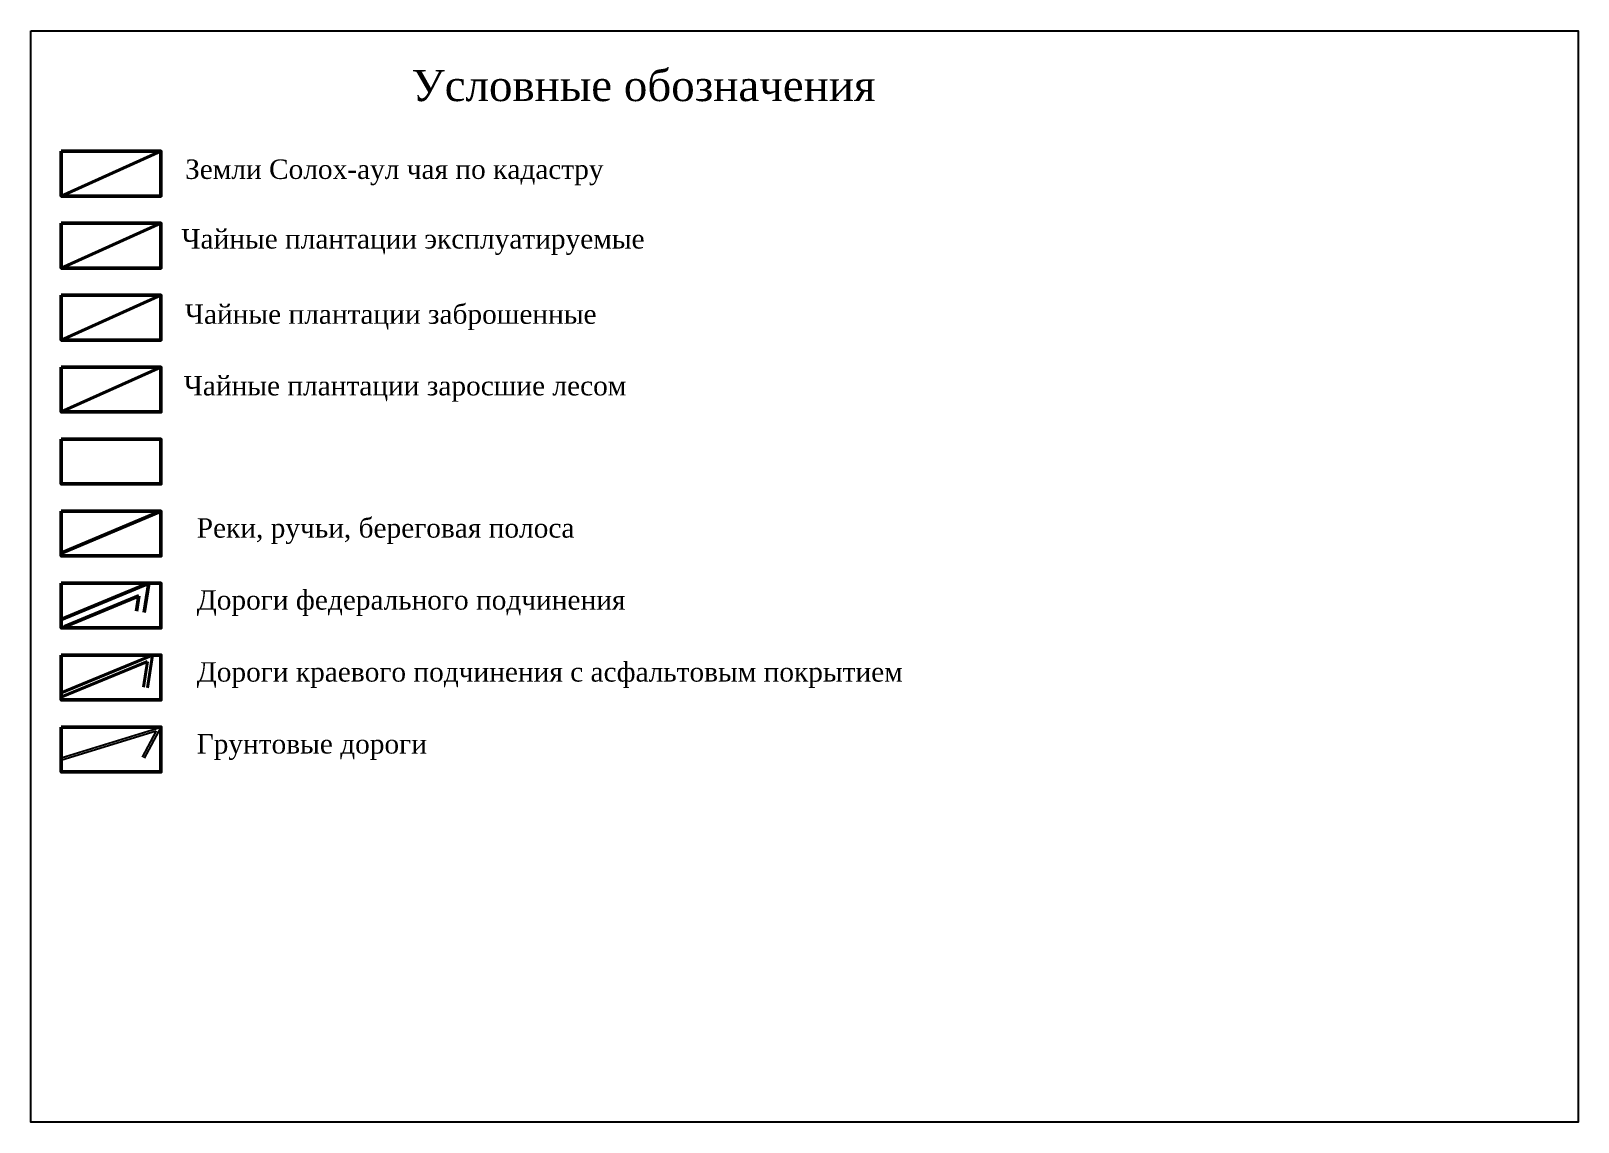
# Model space of a CAD drawing. Header units: millimetres. Extents: x 40855 to 2202492, y 65392 to 344450.
# Drawn here: x 40855 to 44836, y 66902 to 69709 of the extents above; entities that cross this region are included whole.
import ezdxf

# ---------------------------------------------------------------- set-up
doc = ezdxf.new("R2010")
doc.units = ezdxf.units.MM
for name, color, linetype in [('Дороги', 7, 'Continuous'), ('Земли Солох-аул чая кадастр', 192, 'Continuous'), ('Ручьи', 5, 'Continuous'), ('Чайные плантации', 1, 'Continuous'), ('Чайные плантации заbрошенные', 6, 'Continuous'), ('Чайные плантации заросшие лесом', 3, 'Continuous')]:
    doc.layers.add(name, color=color, linetype=linetype)
doc.styles.get("Standard").update_dxf_attribs({"font": 'TIMES.TTF'})

msp = doc.modelspace()

# ---------------------------------------------------------------- texts
at = {"insert": (41834.1, 69608.8, 100), "char_height": 80, "width": 1289.772, "attachment_point": 1}
msp.add_mtext('Условные обозначения', dxfattribs=at)
at = {"lineweight": 40, "char_height": 50, "width": 1957.28, "attachment_point": 1}
for s, insert in [('{\\fTimes New Roman|b0|i0|c204|p34;Земли Солох-аул чая по кадастру}', (41251.6, 69378.5, 100)), ('{\\fTimes New Roman|b0|i0|c204|p34;Чайные плантации эксплуатируемые}', (41242.3, 69199.3, 100)), ('{\\fTimes New Roman|b0|i0|c204|p34;Чайные плантации заброшенные}', (41251.2, 69005.7, 100)), ('{\\fTimes New Roman|b0|i0|c204|p34;Чайные плантации заросшие лесом}', (41248.3, 68821.5, 100)), ('{\\fTimes New Roman|b0|i0|c204|p34;Реки, ручьи, береговая полоса}', (41281.6, 68455.6, 100)), ('{\\fTimes New Roman|b0|i0|c204|p34;Дороги федерального подчинения}', (41281.6, 68270.4, 100)), ('{\\fTimes New Roman|b0|i0|c204|p34;Дороги краевого подчинения с асфальтовым покрытием}', (41281.6, 68085.2, 100)), ('{\\fTimes New Roman|b0|i0|c204|p34;Грунтовые дороги}', (41281.6, 67900.1, 100))]:
    msp.add_mtext(s, dxfattribs=dict(at, insert=insert))

# ---------------------------------------------------------------- linework, layer by layer
at = {"lineweight": 50, "elevation": 100}
for points in [[(40932.8, 69399.6), (41189.5, 69399.6), (41189.5, 69284.4), (40932.8, 69284.4)], [(40932.8, 69214.4), (41189.5, 69214.4), (41189.5, 69099.3), (40932.8, 69099.3)], [(40932.8, 69029.3), (41189.5, 69029.3), (41189.5, 68914.1), (40932.8, 68914.1)], [(40932.8, 68844.1), (41189.5, 68844.1), (41189.5, 68728.9), (40932.8, 68728.9)], [(40932.8, 68658.9), (41189.5, 68658.9), (41189.5, 68543.7), (40932.8, 68543.7)], [(40932.8, 68473.7), (41189.5, 68473.7), (41189.5, 68358.5), (40932.8, 68358.5)], [(40932.8, 68288.5), (41189.5, 68288.5), (41189.5, 68173.4), (40932.8, 68173.4)], [(40932.8, 68103.4), (41189.5, 68103.4), (41189.5, 67988.2), (40932.8, 67988.2)], [(40932.8, 67918.2), (41189.5, 67918.2), (41189.5, 67803), (40932.8, 67803)]]:
    msp.add_lwpolyline(points, close=True, dxfattribs=at)
at = {"layer": 'Дороги', "lineweight": 50}
for p, q in [((40932.8, 68194.6, 100), (41158.3, 68288.5, 100)), ((41158.3, 68288.5, 100), (41146.5, 68213.1, 100)), ((40940.5, 68176.2, 100), (41133, 68256.3, 100)), ((41133, 68256.3, 100), (41126.7, 68216.2, 100))]:
    msp.add_line(p, q, dxfattribs=at)
at = {"layer": 'Дороги', "lineweight": 40}
for p, q in [((40932.8, 68006.3, 100), (41167.4, 68103.4, 100)), ((40936.6, 67997.1, 100), (41154.8, 68087.3, 100)), ((41154.8, 68087.3, 100), (41144.7, 68021.1, 100)), ((41167.4, 68103.4, 100), (41154.6, 68019.5, 100))]:
    msp.add_line(p, q, dxfattribs=at)
at = {"layer": 'Дороги'}
for p, q in [((40932.8, 67839.5, 100), (41189.5, 67918.2, 100)), ((40934.6, 67833.8, 100), (41177.4, 67908.2, 100)), ((41177.4, 67908.2, 100), (41141.3, 67841, 100)), ((41189.5, 67918.2, 100), (41146.6, 67838.2, 100))]:
    msp.add_line(p, q, dxfattribs=at)
at = {"layer": 'Земли Солох-аул чая кадастр', "lineweight": 40, "elevation": 100}
msp.add_lwpolyline([(40932.8, 69284.4), (41189.5, 69399.6)], dxfattribs=at)
at = {"layer": 'Ручьи', "color": 7, "elevation": 100}
msp.add_lwpolyline([(40855, 69709.2), (44836.2, 69709.2), (44836.2, 66902.1), (40855, 66902.1)], close=True, dxfattribs=at)
at = {"layer": 'Ручьи', "lineweight": 50, "elevation": 100}
msp.add_lwpolyline([(40932.8, 68366.1), (41189.5, 68473.7)], dxfattribs=at)
at = {"layer": 'Чайные плантации', "lineweight": 40, "elevation": 100}
msp.add_lwpolyline([(40932.8, 69099.3), (41189.5, 69214.4)], dxfattribs=at)
at = {"layer": 'Чайные плантации заbрошенные', "lineweight": 40, "elevation": 100}
msp.add_lwpolyline([(40932.8, 68914.1), (41189.5, 69029.3)], dxfattribs=at)
at = {"layer": 'Чайные плантации заросшие лесом', "lineweight": 40, "elevation": 100}
msp.add_lwpolyline([(40932.8, 68728.9), (41189.5, 68844.1)], dxfattribs=at)

msp.set_redraw_order([(e.dxf.handle, doc.entitydb.next_handle()) for e in msp.query("TEXT MTEXT ATTDEF DIMENSION ARC_DIMENSION")])  # texts and dimensions are drawn at this point

doc.saveas('drawing.dxf')
